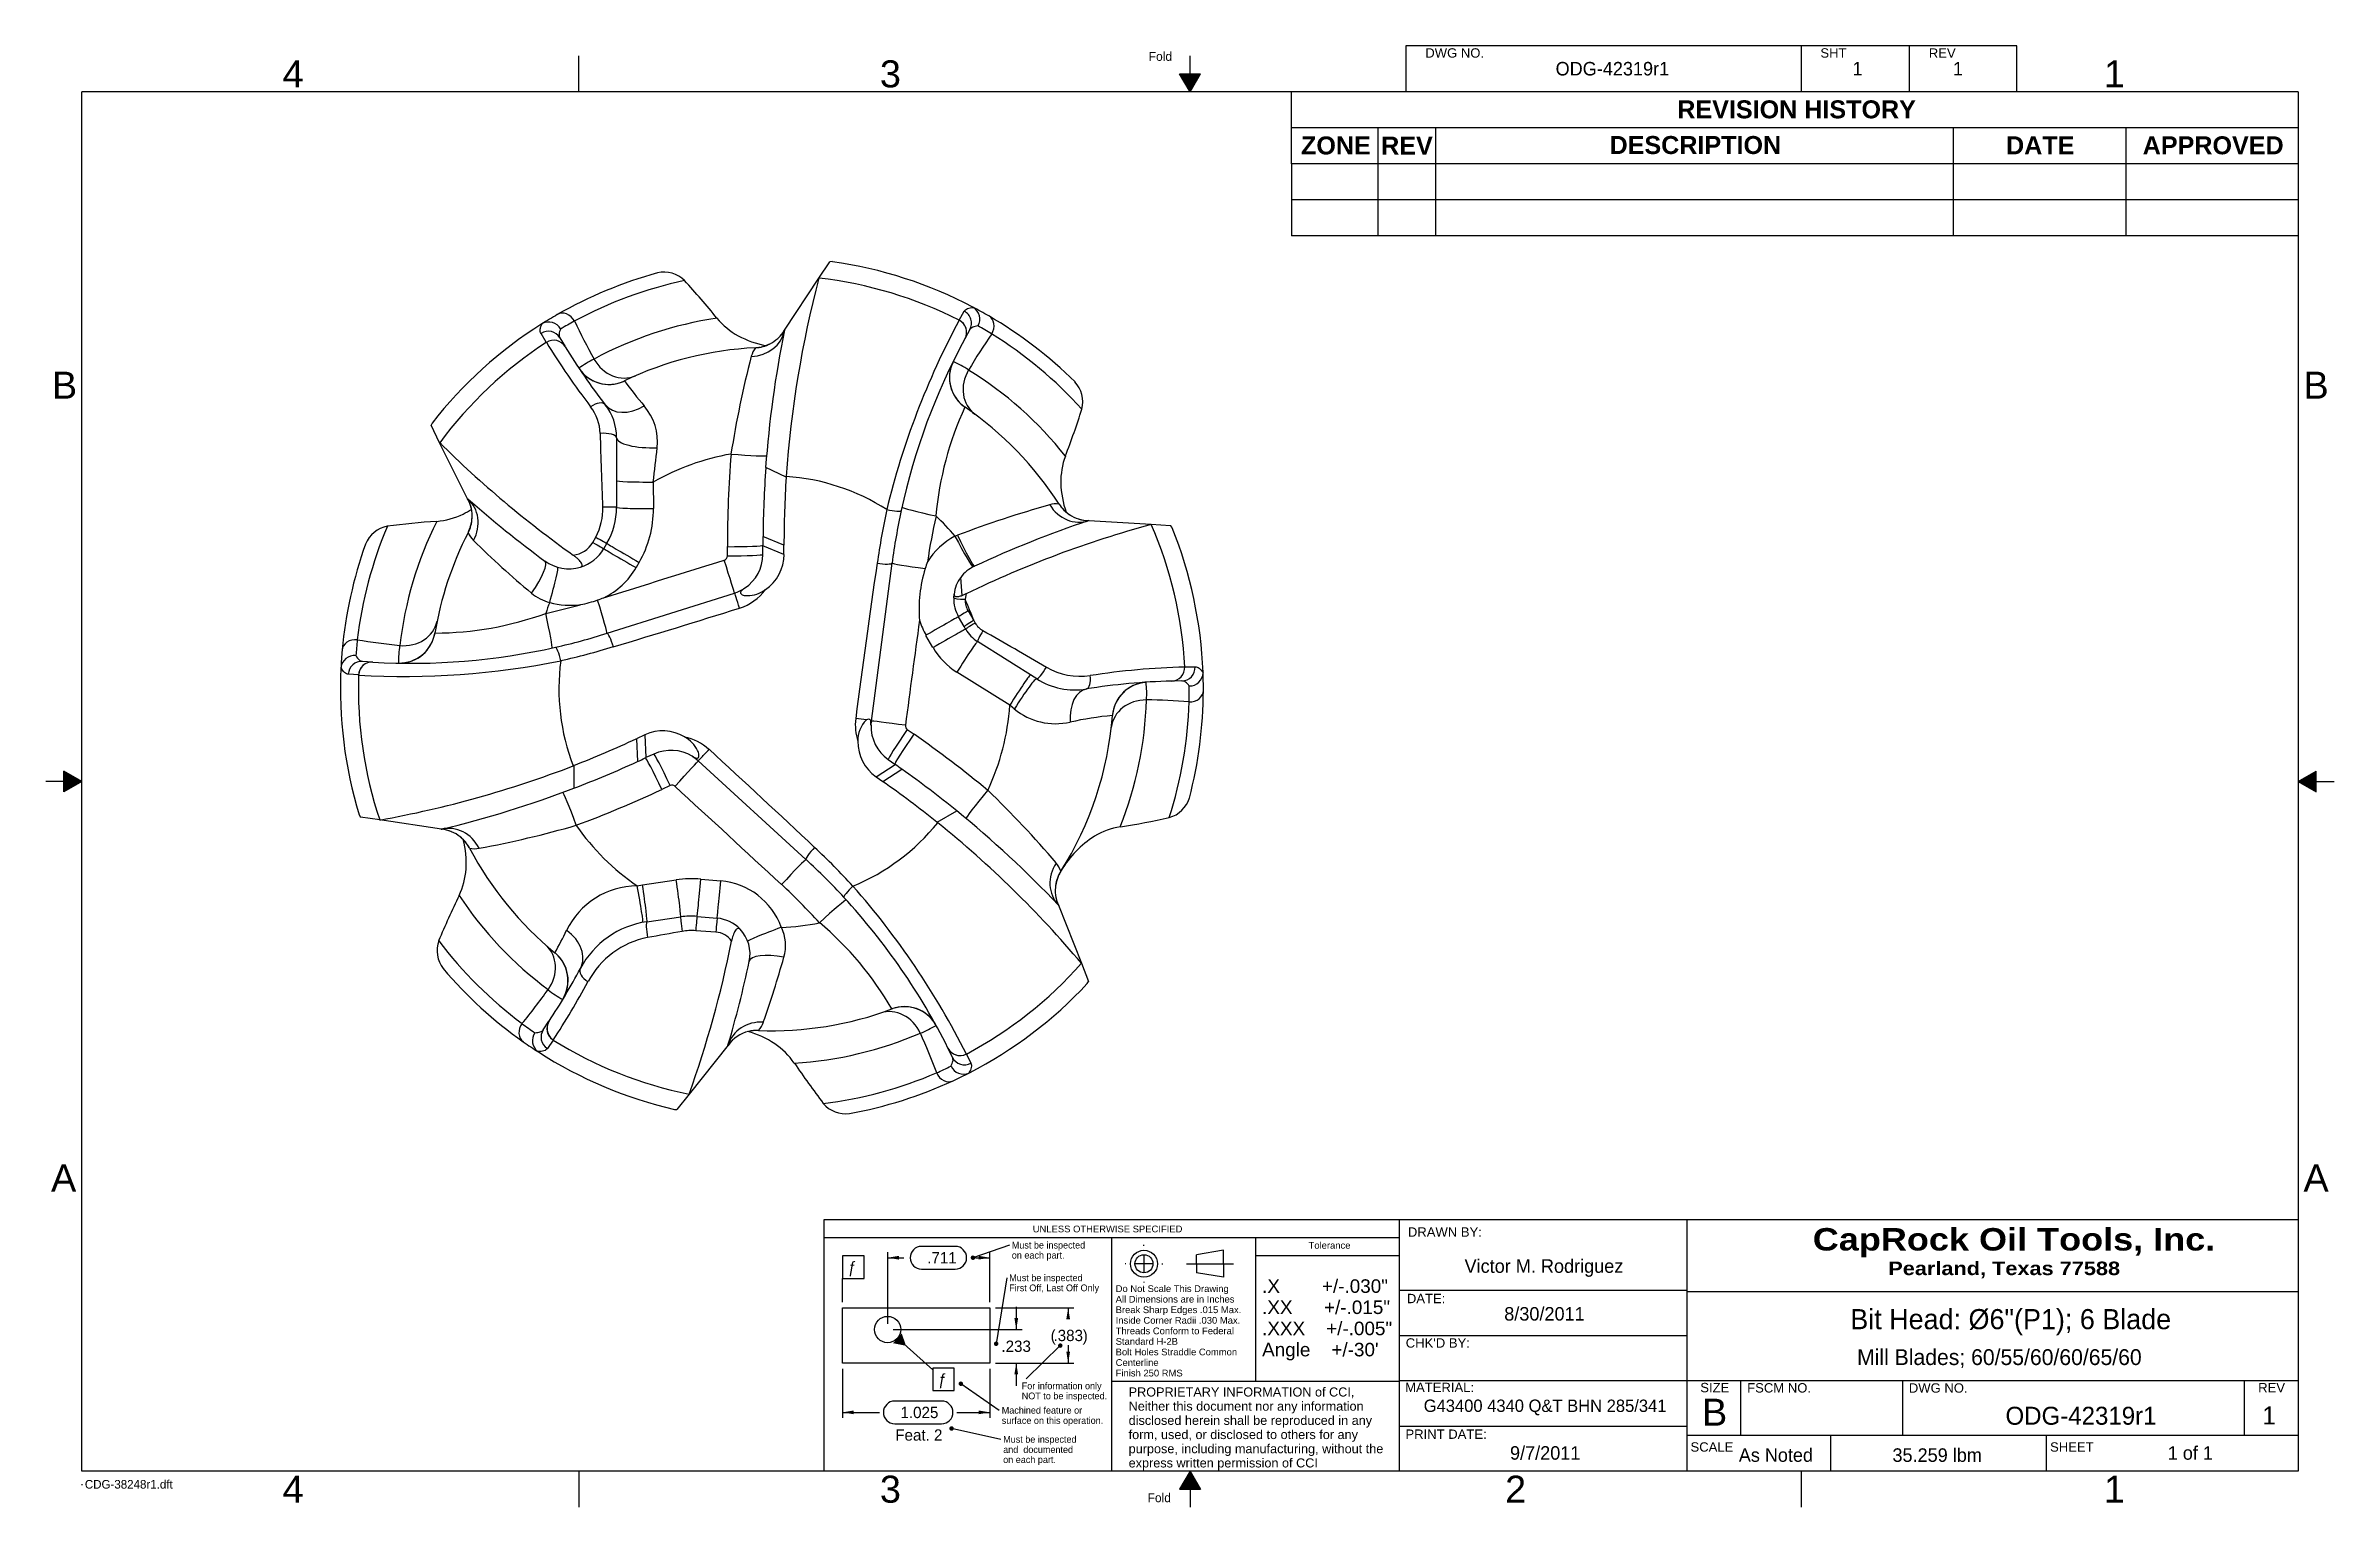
# Model space of a CAD drawing. Header units: inches. Extents: x 0.5 to 16.5, y 0.5 to 10.6.
import ezdxf
from ezdxf.enums import TextEntityAlignment as Align
from ezdxf.lldxf.tags import DXFTag

# ---------------------------------------------------------------- set-up
doc = ezdxf.new("R2010")
doc.units = ezdxf.units.IN
doc.header["$MEASUREMENT"] = 0
doc.layers.add('Default', color=7, linetype='Continuous')
doc.layers.add('ODG-42319R1', color=7, linetype='Continuous')
doc.styles.add('SEACAD_Arial', font='arial.ttf')
doc.styles.add('SEACAD_ArialB', font='arialbd.ttf')
doc.styles.add('SEACAD_Solid_Edge_ANSI', font='seans.ttf')
doc.styles.add('SEACAD_Solid_Edge_ANSIB', font='seansbd.ttf')
tags = doc.linetypes.add('CENTER2', pattern=[1.125, 0.75, -0.125, 0.125, -0.125]).pattern_tags.tags
tags[10:11] = [DXFTag(74, 4), DXFTag(75, 0), DXFTag(340, '0'), DXFTag(46, 0.0), DXFTag(50, 0.0), DXFTag(44, 0.0), DXFTag(45, 0.0)]
tags[8:9] = [DXFTag(74, 4), DXFTag(75, 0), DXFTag(340, '0'), DXFTag(46, 0.0), DXFTag(50, 0.0), DXFTag(44, 0.0), DXFTag(45, 0.0)]
tags[6:7] = [DXFTag(74, 4), DXFTag(75, 0), DXFTag(340, '0'), DXFTag(46, 0.0), DXFTag(50, 0.0), DXFTag(44, 0.0), DXFTag(45, 0.0)]
tags[4:5] = [DXFTag(74, 4), DXFTag(75, 0), DXFTag(340, '0'), DXFTag(46, 0.0), DXFTag(50, 0.0), DXFTag(44, 0.0), DXFTag(45, 0.0)]
doc.dimstyles.new('ANSI', dxfattribs={"dimtxt": 0.07874, "dimasz": 0.07874, "dimexe": 0.03937, "dimexo": 0.03937, "dimgap": 0.03937, "dimtad": 0, "dimtih": 1, "dimtoh": 1, "dimdec": 3, "dimzin": 4, "dimdsep": 46, "dimtxsty": 'SEACAD_Solid_Edge_ANSI', "dimblk1": '_SE_FILLED', "dimblk2": '_SE_FILLED', "dimsah": 1, "dimcen": 0.03937, "dimadec": 0, "dimazin": 0, "dimtfac": 1, "dimtdec": 3, "dimtofl": 0, "dimtmove": 0, "dimatfit": 3, "dimfxl": 1, "dimtolj": 1, "dimtzin": 4, "dimarcsym": 0})

msp = doc.modelspace()

# ---------------------------------------------------------------- texts
at = {"layer": 'Default', "color": 7, "linetype": 'Continuous'}
for s, height, style, p in [('DWG NO.', 0.065, 'SEACAD_Arial', (10.136, 10.597)), ('SHT', 0.065, 'SEACAD_Arial', (12.883, 10.597)), ('REV', 0.065, 'SEACAD_Arial', (13.637, 10.596)), ('REVISION HISTORY', 0.125, 'SEACAD_ArialB', (11.888, 10.235)), ('ZONE', 0.125, 'SEACAD_ArialB', (9.272, 9.984)), ('REV', 0.125, 'SEACAD_ArialB', (9.829, 9.983)), ('DESCRIPTION', 0.125, 'SEACAD_ArialB', (11.417, 9.987)), ('DATE', 0.125, 'SEACAD_ArialB', (14.174, 9.985)), ('APPROVED', 0.125, 'SEACAD_ArialB', (15.124, 9.985)), ('DRAWN BY:', 0.065, 'SEACAD_Arial', (10.015, 2.401)), ('DATE:', 0.065, 'SEACAD_Arial', (10.008, 1.939)), ("CHK'D BY:", 0.065, 'SEACAD_Arial', (10, 1.63)), ('MATERIAL:', 0.065, 'SEACAD_Arial', (9.996, 1.321)), ('SIZE', 0.065, 'SEACAD_Arial', (12.048, 1.32)), ('FSCM NO.', 0.065, 'SEACAD_Arial', (12.374, 1.318)), ('DWG NO.', 0.065, 'SEACAD_Arial', (13.498, 1.317)), ('REV', 0.065, 'SEACAD_Arial', (15.927, 1.319)), ('B', 0.188, 'SEACAD_Arial', (12.06, 1.21)), ('PRINT DATE:', 0.065, 'SEACAD_Arial', (9.998, 0.996)), ('SCALE', 0.065, 'SEACAD_Arial', (11.98, 0.907)), ('SHEET', 0.065, 'SEACAD_Arial', (14.48, 0.907))]:
    msp.add_text(s, height=height, dxfattribs=dict(at, style=style)).set_placement(p, align=Align.TOP_LEFT)
at = {"layer": 'Default', "color": 7, "linetype": 'Continuous', "style": 'SEACAD_ArialB', "width": 1.15}
for s, height, p in [('CapRock Oil Tools, Inc.', 0.156, (12.83, 2.396)), ('Pearland, Texas 77588', 0.094, (13.355, 2.163))]:
    msp.add_text(s, height=height, dxfattribs=at).set_placement(p, align=Align.TOP_LEFT)

# ---------------------------------------------------------------- blocks, each defined once
blk = doc.blocks.new('SEANNOT_GROUP')
at = {"layer": 'Default', "color": 7, "linetype": 'Continuous', "style": 'SEACAD_Solid_Edge_ANSI'}
blk.add_text('Fold', height=0.0625, dxfattribs=at).set_placement((8.205, 0.553), align=Align.TOP_LEFT)
blk = doc.blocks.new('SEANNOT_GROUP1')
at = {"layer": 'Default', "color": 7, "linetype": 'Continuous', "style": 'SEACAD_Solid_Edge_ANSI'}
blk.add_text('1 of 1', height=0.094, dxfattribs=at).set_placement((15.298, 0.88), align=Align.TOP_LEFT)
blk = doc.blocks.new('SEANNOT_GROUP2')
at = {"layer": 'Default', "color": 7, "linetype": 'Continuous', "style": 'SEACAD_Solid_Edge_ANSI'}
blk.add_text('35.259 lbm', height=0.094, dxfattribs=at).set_placement((13.384, 0.865), align=Align.TOP_LEFT)
blk = doc.blocks.new('SEANNOT_GROUP3')
at = {"layer": 'Default', "color": 7, "linetype": 'Continuous', "style": 'SEACAD_Solid_Edge_ANSIB'}
blk.add_text('ODG-42319r1', height=0.125, dxfattribs=at).set_placement((14.17, 1.154), align=Align.TOP_LEFT)
blk = doc.blocks.new('SEANNOT_GROUP4')
at = {"layer": 'Default', "color": 7, "linetype": 'Continuous', "style": 'SEACAD_Solid_Edge_ANSIB'}
blk.add_text('1', height=0.125, dxfattribs=at).set_placement((15.956, 1.156), align=Align.TOP_LEFT)
blk = doc.blocks.new('SEANNOT_GROUP5')
at = {"layer": 'Default', "color": 7, "linetype": 'Continuous', "style": 'SEACAD_Solid_Edge_ANSI'}
blk.add_text('As Noted', height=0.0937, dxfattribs=at).set_placement((12.316, 0.865), align=Align.TOP_LEFT)
blk = doc.blocks.new('SEANNOT_GROUP6')
at = {"layer": 'Default', "color": 7, "linetype": 'Continuous', "style": 'SEACAD_Solid_Edge_ANSI'}
blk.add_text('G43400 4340 Q&T BHN 285/341', height=0.086, dxfattribs=at).set_placement((10.125, 1.204), align=Align.TOP_LEFT)
blk = doc.blocks.new('SEANNOT_GROUP7')
at = {"layer": 'Default', "color": 7, "linetype": 'Continuous', "style": 'SEACAD_Solid_Edge_ANSI'}
blk.add_text('9/7/2011', height=0.094, dxfattribs=at).set_placement((10.725, 0.88), align=Align.TOP_LEFT)
blk = doc.blocks.new('SEANNOT_GROUP8')
at = {"layer": 'Default', "color": 7, "linetype": 'Continuous', "style": 'SEACAD_Arial'}
blk.add_text('4', height=0.188, dxfattribs=at).set_placement((2.191, 0.675), align=Align.TOP_LEFT)
blk = doc.blocks.new('SEANNOT_GROUP9')
at = {"layer": 'Default', "color": 7, "linetype": 'Continuous', "style": 'SEACAD_Arial'}
blk.add_text('A', height=0.188, dxfattribs=at).set_placement((0.581, 2.838), align=Align.TOP_LEFT)
blk = doc.blocks.new('SEANNOT_GROUP10')
at = {"layer": 'Default', "color": 7, "linetype": 'Continuous', "style": 'SEACAD_Arial'}
blk.add_text('A', height=0.188, dxfattribs=at).set_placement((16.242, 2.838), align=Align.TOP_LEFT)
blk = doc.blocks.new('SEANNOT_GROUP11')
at = {"layer": 'Default', "color": 7, "linetype": 'Continuous', "style": 'SEACAD_Arial'}
blk.add_text('1', height=0.188, dxfattribs=at).set_placement((14.854, 10.513), align=Align.TOP_LEFT)
blk = doc.blocks.new('SEANNOT_GROUP12')
at = {"layer": 'Default', "color": 7, "linetype": 'Continuous', "style": 'SEACAD_Arial'}
blk.add_text('3', height=0.188, dxfattribs=at).set_placement((6.344, 10.513), align=Align.TOP_LEFT)
blk = doc.blocks.new('SEANNOT_GROUP13')
at = {"layer": 'Default', "color": 7, "linetype": 'Continuous', "style": 'SEACAD_Arial'}
blk.add_text('4', height=0.188, dxfattribs=at).set_placement((2.191, 10.513), align=Align.TOP_LEFT)
blk = doc.blocks.new('SEANNOT_GROUP14')
at = {"layer": 'Default', "color": 7, "linetype": 'Continuous', "style": 'SEACAD_Arial'}
blk.add_text('B', height=0.188, dxfattribs=at).set_placement((0.587, 8.349), align=Align.TOP_LEFT)
blk = doc.blocks.new('SEANNOT_GROUP15')
at = {"layer": 'Default', "color": 7, "linetype": 'Continuous', "style": 'SEACAD_Arial'}
blk.add_text('B', height=0.188, dxfattribs=at).set_placement((16.242, 8.349), align=Align.TOP_LEFT)
blk = doc.blocks.new('SEANNOT_GROUP16')
at = {"layer": 'Default', "color": 7, "linetype": 'Continuous', "style": 'SEACAD_Solid_Edge_ANSI'}
blk.add_text('Fold', height=0.0625, dxfattribs=at).set_placement((8.205, 0.553), align=Align.TOP_LEFT)
blk = doc.blocks.new('SEANNOT_GROUP17')
at = {"layer": 'Default', "color": 7, "linetype": 'Continuous', "style": 'SEACAD_Solid_Edge_ANSI'}
blk.add_text('ODG-42319r1', height=0.094, dxfattribs=at).set_placement((11.042, 10.502), align=Align.TOP_LEFT)
blk = doc.blocks.new('SEANNOT_GROUP18')
at = {"layer": 'Default', "color": 7, "linetype": 'Continuous', "style": 'SEACAD_Solid_Edge_ANSI'}
blk.add_text('1', height=0.094, dxfattribs=at).set_placement((13.106, 10.502), align=Align.TOP_LEFT)
blk = doc.blocks.new('SEANNOT_GROUP19')
at = {"layer": 'Default', "color": 7, "linetype": 'Continuous', "style": 'SEACAD_Solid_Edge_ANSI'}
blk.add_text('1', height=0.094, dxfattribs=at).set_placement((13.805, 10.502), align=Align.TOP_LEFT)
blk = doc.blocks.new('SEANNOT_GROUP20')
at = {"layer": 'Default', "color": 7, "linetype": 'Continuous', "style": 'SEACAD_Solid_Edge_ANSI'}
blk.add_text('Fold', height=0.0625, dxfattribs=at).set_placement((8.213, 10.572), align=Align.TOP_LEFT)
blk = doc.blocks.new('SEANNOT_GROUP21')
at = {"layer": 'Default', "color": 7, "linetype": 'Continuous', "style": 'SEACAD_Arial'}
blk.add_text('3', height=0.188, dxfattribs=at).set_placement((6.344, 0.675), align=Align.TOP_LEFT)
blk = doc.blocks.new('SEANNOT_GROUP22')
at = {"layer": 'Default', "color": 7, "linetype": 'Continuous', "style": 'SEACAD_Arial'}
blk.add_text('2', height=0.188, dxfattribs=at).set_placement((10.691, 0.675), align=Align.TOP_LEFT)
blk = doc.blocks.new('SEANNOT_GROUP23')
at = {"layer": 'Default', "color": 7, "linetype": 'Continuous', "style": 'SEACAD_Arial'}
blk.add_text('1', height=0.188, dxfattribs=at).set_placement((14.854, 0.675), align=Align.TOP_LEFT)
blk = doc.blocks.new('SEANNOT_GROUP24')
at = {"layer": 'Default', "color": 7, "linetype": 'Continuous', "style": 'SEACAD_Solid_Edge_ANSI'}
blk.add_text('8/30/2011', height=0.094, dxfattribs=at).set_placement((10.685, 1.847), align=Align.TOP_LEFT)
blk = doc.blocks.new('SEANNOT_GROUP25')
at = {"layer": 'Default', "color": 7, "linetype": 'Continuous', "style": 'SEACAD_Solid_Edge_ANSI'}
blk.add_text('Victor M. Rodriguez', height=0.094, dxfattribs=at).set_placement((10.409, 2.179), align=Align.TOP_LEFT)
blk = doc.blocks.new('SEANNOT_GROUP26')
at = {"layer": 'Default', "color": 7, "linetype": 'Continuous'}
blk.add_lwpolyline([(0.795, 0.615), (0.795, 0.61)], dxfattribs=at)
at = {"layer": 'Default', "color": 7, "linetype": 'Continuous', "style": 'SEACAD_Solid_Edge_ANSI'}
blk.add_text('CDG-38248r1.dft', height=0.06, dxfattribs=at).set_placement((0.816, 0.645), align=Align.TOP_LEFT)
blk = doc.blocks.new('SEANNOT_GROUP27')
at = {"layer": 'Default', "color": 7, "linetype": 'Continuous', "style": 'SEACAD_Solid_Edge_ANSIB'}
blk.add_text('Bit Head: Ø6"(P1); 6 Blade ', height=0.14, dxfattribs=at).set_placement((13.091, 1.833), align=Align.TOP_LEFT)
blk = doc.blocks.new('SEANNOT_GROUP28')
at = {"layer": 'Default', "color": 7, "linetype": 'Continuous', "style": 'SEACAD_Solid_Edge_ANSIB'}
blk.add_text('Mill Blades; 60/55/60/60/65/60', height=0.11, dxfattribs=at).set_placement((13.138, 1.554), align=Align.TOP_LEFT)
blk = doc.blocks.new('SEANNOT_GROUP29')
at = {"layer": 'Default', "linetype": 'Continuous'}
h = blk.add_hatch(color=7, dxfattribs=at)
edge = h.paths.add_edge_path()
edge.add_ellipse((3.451, 1.002), major_axis=(0.0157, 0), ratio=1, start_angle=0, end_angle=360)
at = {"layer": 'Default', "color": 7, "linetype": 'Continuous'}
blk.add_lwpolyline([(3.718, 0.817), (3.451, 1.002)], dxfattribs=at)
at = {"layer": 'Default', "color": 7, "linetype": 'Continuous', "style": 'SEACAD_Solid_Edge_ANSI'}
for s, p in [('Machined feature or', (3.735, 0.841)), ('surface on this operation.', (3.735, 0.77))]:
    blk.add_text(s, height=0.047, dxfattribs=at).set_placement(p, align=Align.TOP_LEFT)
blk = doc.blocks.new('SEANNOT_GROUP30')
at = {"layer": 'Default', "linetype": 'Continuous'}
h = blk.add_hatch(color=7, dxfattribs=at)
edge = h.paths.add_edge_path()
edge.add_ellipse((3.386, 0.691), major_axis=(0.0157, 0), ratio=1, start_angle=0, end_angle=360)
at = {"layer": 'Default', "color": 7, "linetype": 'Continuous'}
blk.add_lwpolyline([(3.728, 0.615), (3.386, 0.691)], dxfattribs=at)
at = {"layer": 'Default', "color": 7, "linetype": 'Continuous', "style": 'SEACAD_Solid_Edge_ANSI'}
for s, p in [('Must be inspected ', (3.745, 0.639)), ('and  documented ', (3.745, 0.568)), ('on each part.', (3.745, 0.498))]:
    blk.add_text(s, height=0.047, dxfattribs=at).set_placement(p, align=Align.TOP_LEFT)
blk = doc.blocks.new('SEANNOT_GROUP31')
at = {"layer": 'Default', "linetype": 'Continuous'}
h = blk.add_hatch(color=7, dxfattribs=at)
edge = h.paths.add_edge_path()
edge.add_ellipse((3.535, 1.878), major_axis=(0.0157, 0), ratio=1, start_angle=0, end_angle=360)
at = {"layer": 'Default', "color": 7, "linetype": 'Continuous'}
blk.add_lwpolyline([(3.788, 1.966), (3.535, 1.878)], dxfattribs=at)
at = {"layer": 'Default', "color": 7, "linetype": 'Continuous', "style": 'SEACAD_Solid_Edge_ANSI'}
for s, p in [('on each part.', (3.805, 1.919)), ('Must be inspected', (3.805, 1.989))]:
    blk.add_text(s, height=0.047, dxfattribs=at).set_placement(p, align=Align.TOP_LEFT)
blk = doc.blocks.new('SEANNOT_GROUP32')
at = {"layer": 'Default', "linetype": 'Continuous'}
h = blk.add_hatch(color=7, dxfattribs=at)
edge = h.paths.add_edge_path()
edge.add_ellipse((4.142, 1.267), major_axis=(0.0157, 0), ratio=1, start_angle=0, end_angle=360)
at = {"layer": 'Default', "color": 7, "linetype": 'Continuous'}
blk.add_lwpolyline([(3.906, 1.035), (4.142, 1.267)], dxfattribs=at)
at = {"layer": 'Default', "color": 7, "linetype": 'Continuous', "style": 'SEACAD_Solid_Edge_ANSI'}
for s, p in [('For information only', (3.874, 1.011)), ('NOT to be inspected.', (3.874, 0.941))]:
    blk.add_text(s, height=0.047, dxfattribs=at).set_placement(p, align=Align.TOP_LEFT)
blk = doc.blocks.new('SEANNOT_GROUP33')
at = {"layer": 'Default', "color": 7, "linetype": 'Continuous'}
blk.add_line((2.628, 1.568), (2.628, 1.734), dxfattribs=at)
blk.add_lwpolyline([(2.628, 1.892), (2.628, 1.734), (2.778, 1.734), (2.778, 1.892), (2.628, 1.892)], dxfattribs=at)
at = {"layer": 'Default', "color": 7, "linetype": 'Continuous', "style": 'SEACAD_Solid_Edge_ANSI'}
blk.add_text('ƒ', height=0.0787, dxfattribs=at).set_placement((2.667, 1.852), align=Align.TOP_LEFT)
blk = doc.blocks.new('SEANNOT_GROUP34')
at = {"layer": 'Default', "linetype": 'Continuous'}
blk.add_hatch(color=7, dxfattribs=at).paths.add_polyline_path([(3.04, 1.352), (2.98, 1.284), (3.069, 1.266)])
at = {"layer": 'Default', "color": 7, "linetype": 'Continuous'}
for points in [[(3.255, 1.099), (3.01, 1.318)], [(3.255, 1.111), (3.255, 0.954), (3.405, 0.954), (3.405, 1.111), (3.255, 1.111)]]:
    blk.add_lwpolyline(points, dxfattribs=at)
at = {"layer": 'Default', "color": 7, "linetype": 'Continuous', "style": 'SEACAD_Solid_Edge_ANSI'}
blk.add_text('ƒ', height=0.0787, dxfattribs=at).set_placement((3.294, 1.072), align=Align.TOP_LEFT)
blk = doc.blocks.new('SEANNOT_GROUP35')
at = {"layer": 'Default', "linetype": 'Continuous'}
h = blk.add_hatch(color=7, dxfattribs=at)
edge = h.paths.add_edge_path()
edge.add_ellipse((3.696, 1.28), major_axis=(0.0157, 0), ratio=1, start_angle=0, end_angle=360)
at = {"layer": 'Default', "color": 7, "linetype": 'Continuous'}
blk.add_lwpolyline([(3.771, 1.739), (3.696, 1.28)], dxfattribs=at)
at = {"layer": 'Default', "color": 7, "linetype": 'Continuous', "style": 'SEACAD_Solid_Edge_ANSI'}
for s, p in [('Must be inspected', (3.787, 1.762)), ('First Off, Last Off Only', (3.787, 1.692))]:
    blk.add_text(s, height=0.047, dxfattribs=at).set_placement(p, align=Align.TOP_LEFT)
blk = doc.blocks.new('DMBLK1')
at = {"layer": 'Default', "linetype": 'Continuous', "transparency": 16777216}
for points in [[(3.02, 1.891), (2.942, 1.878), (3.02, 1.865)], [(3.574, 1.891), (3.574, 1.865), (3.653, 1.878)]]:
    blk.add_hatch(color=7, dxfattribs=at).paths.add_polyline_path(points)
at = {"layer": 'Default', "color": 7, "linetype": 'Continuous', "transparency": 16777216}
for p, q in [((2.942, 1.418), (2.942, 1.917)), ((3.412, 1.957), (3.177, 1.957)), ((3.653, 1.568), (3.653, 1.917)), ((2.942, 1.878), (3.055, 1.878)), ((3.177, 1.799), (3.412, 1.799)), ((3.552, 1.878), (3.653, 1.878))]:
    blk.add_line(p, q, dxfattribs=at)
for centre, start, end in [((3.177, 1.878), 90, 270), ((3.412, 1.878), 270, 90)]:
    blk.add_arc(centre, 0.0787, start, end, dxfattribs=at)
at = {"layer": 'Default', "color": 7, "linetype": 'Continuous', "transparency": 16777216, "style": 'SEACAD_Solid_Edge_ANSI'}
blk.add_text('.711', height=0.0787, dxfattribs=at).set_placement((3.217, 1.917), align=Align.TOP_LEFT)
blk = doc.blocks.new('_SE_FILLED')
at = {"color": 0}
blk.add_line((0, 0), (-1, 0), dxfattribs=at)
blk.add_solid([(0, 0), (-1, -0.1665), (-1, 0.1665), (0, 0)], dxfattribs=at)
blk = doc.blocks.new('DMBLK2')
at = {"layer": 'Default', "linetype": 'Continuous', "transparency": 16777216}
for points in [[(4.21, 1.45), (4.197, 1.529), (4.184, 1.45)], [(4.21, 1.225), (4.184, 1.225), (4.197, 1.146)]]:
    blk.add_hatch(color=7, dxfattribs=at).paths.add_polyline_path(points)
at = {"layer": 'Default', "color": 7, "linetype": 'Continuous', "transparency": 16777216}
for p, q in [((3.692, 1.529), (4.236, 1.529)), ((4.197, 1.529), (4.197, 1.481)), ((3.692, 1.146), (4.236, 1.146)), ((4.197, 1.27), (4.197, 1.146))]:
    blk.add_line(p, q, dxfattribs=at)
at = {"layer": 'Default', "color": 7, "linetype": 'Continuous', "transparency": 16777216, "style": 'SEACAD_Solid_Edge_ANSI'}
for s, p in [('(', (4.075, 1.377)), ('.383', (4.095, 1.377)), (')', (4.298, 1.377))]:
    blk.add_text(s, height=0.0787, dxfattribs=at).set_placement(p, align=Align.TOP_LEFT)
blk = doc.blocks.new('DMBLK3')
at = {"layer": 'Default', "linetype": 'Continuous', "transparency": 16777216}
for points in [[(2.706, 0.79), (2.706, 0.816), (2.628, 0.803)], [(3.574, 0.79), (3.653, 0.803), (3.574, 0.816)]]:
    blk.add_hatch(color=7, dxfattribs=at).paths.add_polyline_path(points)
at = {"layer": 'Default', "color": 7, "linetype": 'Continuous', "transparency": 16777216}
for p, q in [((2.628, 1.106), (2.628, 0.764)), ((3.653, 1.106), (3.653, 0.764)), ((2.628, 0.803), (2.885, 0.803)), ((3.317, 0.882), (2.991, 0.882)), ((3.423, 0.803), (3.653, 0.803)), ((2.991, 0.724), (3.317, 0.724))]:
    blk.add_line(p, q, dxfattribs=at)
for centre, start, end in [((2.991, 0.803), 90, 270), ((3.317, 0.803), 270, 90)]:
    blk.add_arc(centre, 0.0787, start, end, dxfattribs=at)
at = {"layer": 'Default', "color": 7, "linetype": 'Continuous', "transparency": 16777216, "style": 'SEACAD_Solid_Edge_ANSI'}
for s, p in [('1.025', (3.031, 0.842)), ('Feat. 2', (2.995, 0.685))]:
    blk.add_text(s, height=0.0787, dxfattribs=at).set_placement(p, align=Align.TOP_LEFT)
blk = doc.blocks.new('SEANNOT_GROUP36')
at = {"layer": 'Default', "color": 7, "linetype": 'CENTER2'}
blk.add_line((5.02, 1.836), (5.346, 1.836), dxfattribs=at)
blk = doc.blocks.new('SEANNOT_GROUP37')
at = {"layer": 'Default', "color": 7, "linetype": 'CENTER2'}
for p, q in [((4.724, 1.961), (4.724, 1.968)), ((4.599, 1.836), (4.593, 1.836)), ((4.787, 1.836), (4.662, 1.836)), ((4.724, 1.899), (4.724, 1.774)), ((4.849, 1.836), (4.856, 1.836)), ((4.724, 1.711), (4.724, 1.705))]:
    blk.add_line(p, q, dxfattribs=at)
blk = doc.blocks.new('SE1')
at = {"layer": 'Default', "color": 7, "linetype": 'Continuous'}
for p, q in [((5.277, 1.93), (5.089, 1.899)), ((5.277, 1.836), (5.277, 1.93)), ((5.089, 1.836), (5.089, 1.899)), ((5.089, 1.836), (5.089, 1.774)), ((5.277, 1.743), (5.089, 1.774)), ((5.277, 1.836), (5.277, 1.743))]:
    blk.add_line(p, q, dxfattribs=at)
for radius in [0.0937, 0.0625]:
    blk.add_circle((4.724, 1.836), radius, dxfattribs=at)
at = {"layer": 'Default'}
for name in ['SEANNOT_GROUP37', 'SEANNOT_GROUP36']:
    blk.add_blockref(name, (0, 0), dxfattribs=at)
blk = doc.blocks.new('DMBLK4')
at = {"layer": 'Default', "linetype": 'Continuous', "transparency": 16777216}
for points in [[(3.849, 1.458), (3.823, 1.458), (3.836, 1.379)], [(3.849, 1.067), (3.836, 1.146), (3.823, 1.067)]]:
    blk.add_hatch(color=7, dxfattribs=at).paths.add_polyline_path(points)
at = {"layer": 'Default', "color": 7, "linetype": 'Continuous', "transparency": 16777216}
for p, q in [((3.836, 1.536), (3.836, 1.379)), ((2.981, 1.379), (3.876, 1.379)), ((3.692, 1.146), (3.876, 1.146)), ((3.836, 1.146), (3.836, 0.988))]:
    blk.add_line(p, q, dxfattribs=at)
at = {"layer": 'Default', "color": 7, "linetype": 'Continuous', "transparency": 16777216, "style": 'SEACAD_Solid_Edge_ANSI'}
blk.add_text('.233', height=0.0787, dxfattribs=at).set_placement((3.733, 1.302), align=Align.TOP_LEFT)
blk = doc.blocks.new('SYMBOL_2')
at = {"layer": 'Default', "color": 7, "linetype": 'Continuous'}
for p, q in [((2.5, 0.3939), (2.5, 2.1439)), ((2.5, 2.1439), (6.5, 2.1439)), ((2.5, 2.0189), (6.5, 2.0189)), ((4.5, 0.3939), (4.5, 2.0189)), ((5.5, 2.0189), (5.5, 1.0189)), ((5.5, 1.8939), (6.5, 1.8939)), ((2.6276, 1.1458), (2.6276, 1.5289)), ((2.6276, 1.5289), (3.6526, 1.5289)), ((3.6526, 1.5289), (3.6526, 1.1458)), ((3.6526, 1.1458), (2.6276, 1.1458)), ((4.5, 1.0189), (6.5, 1.0189))]:
    blk.add_line(p, q, dxfattribs=at)
blk.add_circle((2.9417, 1.3788), 0.0914, dxfattribs=at)
at = {"layer": 'Default'}
for name in ['SEANNOT_GROUP31', 'SE1', 'SEANNOT_GROUP33', 'SEANNOT_GROUP35', 'SEANNOT_GROUP34', 'SEANNOT_GROUP32', 'SEANNOT_GROUP29', 'SEANNOT_GROUP30']:
    blk.add_blockref(name, (0, 0), dxfattribs=at)
at = {"layer": 'Default', "color": 7, "linetype": 'Continuous', "style": 'SEACAD_Arial'}
for s, height, p in [('UNLESS OTHERWISE SPECIFIED', 0.046875, (3.9507, 2.1013)), ('Tolerance', 0.04687, (5.8685, 1.9874)), ('All Dimensions are in Inches', 0.046875, (4.5272, 1.613)), ('Do Not Scale This Drawing', 0.046875, (4.5272, 1.6864)), ('.X        +/-.030"', 0.094, (5.5453, 1.7278)), ('Break Sharp Edges .015 Max.', 0.046875, (4.5272, 1.5397)), ('Inside Corner Radii .030 Max.', 0.046875, (4.5272, 1.4663)), ('.XX      +/-.015"', 0.094, (5.5453, 1.5807)), ('.XXX    +/-.005"', 0.094, (5.5453, 1.4336)), ('Threads Conform to Federal ', 0.046875, (4.5272, 1.3929)), ('Standard H-2B', 0.046875, (4.5272, 1.3196)), ("Angle    +/-30'", 0.094, (5.5453, 1.2864)), ('Centerline', 0.04687, (4.5272, 1.1728)), ('Bolt Holes Straddle Common ', 0.046875, (4.5272, 1.2462)), ('Finish 250 RMS', 0.046875, (4.5272, 1.0995)), ('PROPRIETARY INFORMATION of CCI, ', 0.063, (4.6174, 0.9762)), ('Neither this document nor any information', 0.063, (4.6174, 0.8776)), ('form, used, or disclosed to others for any', 0.063, (4.6174, 0.6804)), ('disclosed herein shall be reproduced in any', 0.063, (4.6174, 0.779)), ('express written permission of CCI', 0.063, (4.6174, 0.4832)), ('purpose, including manufacturing, without the ', 0.063, (4.6174, 0.5818))]:
    blk.add_text(s, height=height, dxfattribs=at).set_placement(p, align=Align.TOP_LEFT)
at = {"layer": 'Default', "color": 7, "linetype": 'Continuous'}
dim = blk.add_linear_dim(base=(3.6526, 1.8778), p1=(2.9417, 1.3788), p2=(3.6526, 1.5289), text='\\A1;<>', dimstyle='ANSI', dxfattribs=at)
dim.commit()
dim.dimension.update_dxf_attribs({"geometry": 'DMBLK1', "text_midpoint": (3.2947, 1.8778), "dimtype": 160})
for base, p1, p2, angle, text, picture, middle, dimtype in [((2.6276, 0.8031), (2.6276, 1.5289), (3.6526, 1.5289), 0, '\\A1;<>\\PFeat. 2', 'DMBLK3', (3.1542, 0.8031), 161), ((3.8361, 1.1458), (2.9417, 1.3788), (3.6526, 1.1458), 90, '\\A1;<>', 'DMBLK4', (3.8361, 1.2623), 160), ((4.1967, 1.5289), (3.6526, 1.5289), (3.6526, 1.1458), 270, '\\A1;(<>)', 'DMBLK2', (4.1967, 1.3374), 161)]:
    dim = blk.add_linear_dim(base=base, p1=p1, p2=p2, angle=angle, text=text, dimstyle='ANSI', dxfattribs=at)
    dim.commit()
    dim.dimension.update_dxf_attribs({"geometry": picture, "text_midpoint": middle, "dimtype": dimtype})

# ---------------------------------------------------------------- hatches: boundary and pattern name
at = {"layer": 'Default', "linetype": 'Continuous'}
for points in [[(8.428, 10.419), (8.5, 10.294), (8.5, 10.419)], [(8.5, 10.419), (8.5, 10.294), (8.572, 10.419)], [(0.669, 5.572), (0.669, 5.5), (0.794, 5.5)], [(16.331, 5.572), (16.206, 5.5), (16.331, 5.5)], [(0.669, 5.5), (0.669, 5.428), (0.794, 5.5)], [(16.331, 5.5), (16.206, 5.5), (16.331, 5.428)], [(8.428, 0.581), (8.5, 0.581), (8.5, 0.706)], [(8.5, 0.581), (8.572, 0.581), (8.5, 0.706)]]:
    msp.add_hatch(color=7, dxfattribs=at).paths.add_polyline_path(points)

# ---------------------------------------------------------------- linework, layer by layer
at = {"layer": 'Default', "color": 7, "linetype": 'Continuous'}
for p, q in [((4.25, 10.294), (4.25, 10.544)), ((8.5, 10.294), (8.5, 10.544)), ((14.25, 10.614), (10, 10.614)), ((10, 10.614), (10, 10.294)), ((12.75, 10.614), (12.75, 10.294)), ((13.5, 10.614), (13.5, 10.294)), ((14.25, 10.294), (14.25, 10.614)), ((8.5, 10.294), (8.428, 10.419)), ((8.428, 10.419), (8.572, 10.419)), ((8.5, 10.294), (8.572, 10.419)), ((0.794, 0.706), (0.794, 10.294)), ((16.206, 10.294), (0.794, 10.294)), ((9.206, 9.794), (9.206, 10.294)), ((16.206, 10.294), (16.206, 0.706)), ((16.206, 10.044), (9.206, 10.044)), ((9.806, 10.044), (9.806, 9.794)), ((10.206, 10.044), (10.206, 9.794)), ((13.806, 10.044), (13.806, 9.794)), ((15.006, 10.044), (15.006, 9.794)), ((16.206, 9.794), (9.206, 9.794)), ((9.206, 9.794), (9.206, 9.294)), ((9.806, 9.794), (9.806, 9.294)), ((10.206, 9.794), (10.206, 9.294)), ((13.806, 9.794), (13.806, 9.294)), ((15.006, 9.794), (15.006, 9.294)), ((16.206, 9.544), (9.206, 9.544)), ((16.206, 9.294), (9.206, 9.294)), ((0.794, 5.5), (0.669, 5.572)), ((0.669, 5.428), (0.669, 5.572)), ((16.206, 5.5), (16.331, 5.572)), ((16.331, 5.428), (16.331, 5.572)), ((0.794, 5.5), (0.544, 5.5)), ((0.794, 5.5), (0.669, 5.428)), ((16.206, 5.5), (16.456, 5.5)), ((16.206, 5.5), (16.331, 5.428)), ((9.956, 2.456), (16.206, 2.456)), ((9.956, 0.706), (9.956, 2.456)), ((11.956, 0.706), (11.956, 2.456)), ((11.956, 1.961), (9.956, 1.961)), ((11.956, 1.956), (16.206, 1.956)), ((11.956, 1.648), (9.956, 1.648)), ((9.956, 1.336), (16.206, 1.336)), ((12.331, 0.956), (12.331, 1.336)), ((13.456, 0.956), (13.456, 1.336)), ((15.831, 0.956), (15.831, 1.336)), ((9.956, 1.018), (11.956, 1.018)), ((11.956, 0.956), (16.206, 0.956)), ((12.956, 0.706), (12.956, 0.956)), ((14.456, 0.706), (14.456, 0.956)), ((16.206, 0.706), (0.794, 0.706)), ((4.25, 0.706), (4.25, 0.456)), ((8.5, 0.706), (8.428, 0.581)), ((8.5, 0.706), (8.572, 0.581)), ((8.5, 0.706), (8.5, 0.456)), ((12.75, 0.706), (12.75, 0.456)), ((8.428, 0.581), (8.572, 0.581))]:
    msp.add_line(p, q, dxfattribs=at)
at = {"layer": 'ODG-42319R1', "color": 7, "linetype": 'Continuous'}
for p, q in [((5.92, 8.999), (5.995, 9.112)), ((6.013, 9.114), (5.995, 9.112)), ((5.681, 8.637), (5.92, 8.999)), ((6.895, 8.706), (6.93, 8.769)), ((6.994, 8.796), (6.99, 8.798)), ((4.024, 8.553), (3.988, 8.614)), ((3.996, 8.683), (3.992, 8.681)), ((6.895, 8.706), (6.895, 8.706)), ((6.97, 8.641), (6.935, 8.578)), ((4.024, 8.553), (4.024, 8.553)), ((4.119, 8.584), (4.155, 8.523)), ((5.478, 8.515), (5.478, 8.515)), ((4.568, 8.286), (4.568, 8.286)), ((3.23, 7.992), (3.223, 7.976)), ((3.283, 7.855), (3.223, 7.976)), ((6.936, 8.102), (6.936, 8.102)), ((3.477, 7.466), (3.283, 7.855)), ((4.513, 7.89), (4.513, 7.406)), ((5.692, 7.615), (5.55, 7.682)), ((4.768, 7.581), (4.769, 7.397)), ((5.692, 7.615), (5.693, 7.621)), ((7.59, 7.429), (7.59, 7.429)), ((3.481, 7.23), (3.481, 7.23)), ((4.348, 7.162), (4.369, 7.199)), ((5.677, 7.143), (5.531, 7.204)), ((6.866, 7.205), (6.883, 7.212)), ((7.796, 7.314), (8.23, 7.288)), ((8.23, 7.288), (8.365, 7.279)), ((8.375, 7.265), (8.365, 7.279)), ((4.446, 7.156), (4.424, 7.119)), ((4.67, 7.024), (4.649, 6.987)), ((5.284, 7.068), (5.284, 7.133)), ((5.53, 7.143), (5.53, 7.139)), ((5.677, 7.079), (5.53, 7.139)), ((5.53, 7.079), (5.53, 7.139)), ((5.677, 7.079), (5.677, 7.143)), ((6.428, 7.018), (6.284, 5.92)), ((6.917, 6.794), (6.907, 6.919)), ((4.021, 6.669), (4.263, 6.729)), ((4.447, 6.531), (5.334, 6.81)), ((6.857, 6.776), (6.86, 6.803)), ((6.917, 6.794), (6.944, 6.806)), ((6.944, 6.806), (6.936, 6.767)), ((6.957, 6.686), (6.996, 6.619)), ((3.25, 6.533), (3.25, 6.532)), ((6.93, 6.578), (6.891, 6.645)), ((6.94, 6.559), (6.93, 6.578)), ((6.996, 6.619), (7.006, 6.601)), ((6.713, 6.432), (6.664, 6.516)), ((7.434, 6.214), (7.023, 6.473)), ((2.597, 6.292), (2.596, 6.288)), ((2.719, 6.241), (2.648, 6.246)), ((2.719, 6.24), (2.719, 6.241)), ((2.747, 6.336), (2.819, 6.331)), ((7.247, 6.03), (6.879, 6.261)), ((8.464, 6.297), (8.535, 6.298)), ((8.464, 6.297), (8.464, 6.297)), ((8.591, 6.256), (8.591, 6.26)), ((8.444, 6.199), (8.373, 6.198)), ((6.284, 5.92), (6.282, 5.892)), ((7.279, 6.004), (7.247, 6.03)), ((7.961, 5.96), (7.961, 5.96)), ((4.71, 5.825), (4.651, 5.797)), ((4.651, 5.797), (4.658, 5.639)), ((4.71, 5.825), (4.717, 5.666)), ((6.534, 5.861), (6.581, 5.829)), ((4.217, 5.612), (4.211, 5.609)), ((4.217, 5.612), (4.216, 5.454)), ((4.713, 5.664), (4.717, 5.666)), ((4.772, 5.691), (4.717, 5.666)), ((5.081, 5.644), (5.038, 5.676)), ((5.83, 4.957), (5.081, 5.644)), ((6.317, 5.533), (6.451, 5.619)), ((6.364, 5.501), (6.497, 5.586)), ((6.401, 5.653), (6.448, 5.621)), ((6.448, 5.621), (6.451, 5.619)), ((4.885, 5.472), (4.827, 5.445)), ((6.317, 5.533), (6.364, 5.501)), ((2.723, 5.269), (2.732, 5.253)), ((2.866, 5.233), (2.732, 5.253)), ((6.741, 5.218), (6.878, 5.296)), ((3.296, 5.169), (2.866, 5.233)), ((6.741, 5.218), (6.746, 5.214)), ((3.491, 5.037), (3.491, 5.037)), ((4.656, 4.775), (4.694, 4.782)), ((4.694, 4.782), (4.928, 4.816)), ((5.099, 4.821), (5.237, 4.81)), ((7.602, 4.877), (7.602, 4.877)), ((7.585, 4.641), (7.745, 4.237)), ((4.724, 4.525), (4.959, 4.559)), ((5.204, 4.453), (5.063, 4.463)), ((5.073, 4.562), (5.213, 4.55)), ((4.084, 4.309), (4.084, 4.309)), ((7.745, 4.237), (7.794, 4.111)), ((7.785, 4.095), (7.794, 4.111)), ((4.003, 3.775), (4.043, 3.835)), ((4.044, 3.834), (4.044, 3.835)), ((6.427, 3.92), (6.427, 3.92)), ((4.072, 3.703), (4.032, 3.644)), ((4.072, 3.703), (4.072, 3.703)), ((5.288, 3.667), (5.018, 3.326)), ((5.5, 3.77), (5.5, 3.77)), ((3.966, 3.623), (3.969, 3.62)), ((6.849, 3.583), (6.817, 3.647)), ((6.945, 3.606), (6.977, 3.542)), ((6.945, 3.606), (6.945, 3.606)), ((6.962, 3.474), (6.966, 3.476)), ((4.915, 3.221), (4.933, 3.22)), ((5.018, 3.326), (4.933, 3.22))]:
    msp.add_line(p, q, dxfattribs=at)
for centre, radius, start, end in [((5.593, 6.143), 3, 62.2398, 81.9476), ((5.593, 6.143), 3, 105.372, 119.8225), ((5.593, 6.143), 2.903, 102.0622, 118.2415), ((4.843, 8.836), 0.205, 45.7145, 102.7012), ((0.58, 4.972), 5.958, 38.9911, 42.3128), ((13.085, 7.109), 7.41, 165.216, 176.0347), ((5.593, 6.143), 2.875, 63.0618, 83.4564), ((5.593, 6.143), 3, 59.8225, 62.2398), ((6.944, 8.715), 0.0949, 329.4588, 58.0928), ((5.593, 6.143), 3, 122.2398, 141.9476), ((5.593, 6.143), 3, 119.8225, 122.2398), ((4.041, 8.599), 0.0949, 29.4588, 118.0928), ((5.903, 5.679), 3.459, 119.1286, 120.9508), ((8.251, 10.623), 4.466, 205.483, 209.3074), ((5.593, 6.144), 2.605, 98.4257, 118.3395), ((5.632, 9.077), 0.552, 220.2612, 240.1784), ((5.686, 9.217), 0.7, 242.0075, 258.9395), ((13.03, 7.143), 7.5, 168.5143, 175.8785), ((5.468, 8.763), 0.247, 296.0927, 328.7472), ((5.466, 8.765), 0.25, 313.214, 329.0676), ((5.466, 8.765), 0.25, 313.2146, 329.067), ((5.466, 8.764), 0.248, 328.2953, 329.9449), ((11.779, 6.083), 5.544, 151.7569, 166.356), ((6.853, 8.623), 0.0938, 331.4854, 63.033), ((6.855, 8.624), 0.091, 13.142, 62.4151), ((10.801, 6.081), 4.466, 145.483, 149.3074), ((5.346, 5.643), 3.459, 59.1286, 60.9508), ((5.593, 6.143), 3, 45.372, 59.8225), ((5.593, 6.143), 2.903, 42.0622, 58.2415), ((5.593, 6.143), 2.875, 123.0618, 143.4564), ((4.076, 8.474), 0.0938, 31.4854, 123.033), ((8.535, 11.327), 5.295, 211.5921, 217.4743), ((7.992, 10.874), 4.5, 211.5042, 217.7474), ((4.632, 7.869), 0.631, 115.9796, 127.0771), ((5.593, 6.143), 2.375, 92.7676, 115.5637), ((12.671, 6.606), 7.455, 165.6295, 170.966), ((5.62, 8.411), 0.176, 143.6634, 165.227), ((5.466, 8.765), 0.25, 272.7676, 297.1265), ((5.466, 8.765), 0.25, 272.7675, 297.1236), ((5.466, 8.764), 0.248, 274.1915, 280.6548), ((5.466, 8.764), 0.248, 281.9641, 296.4777), ((10.89, 6.431), 4.5, 151.5017, 167.7657), ((6.539, 9.687), 2.418, 215.4251, 220.6915), ((6.607, 7.838), 0.631, 55.9796, 67.0771), ((5.593, 6.143), 2.605, 38.4257, 58.3395), ((7.549, 8.139), 0.205, 345.7145, 42.7012), ((4.138, 7.89), 0.375, 0, 37.7474), ((4.077, 7.909), 0.322, 1.9138, 37.5208), ((4.419, 7.862), 0.379, 353.7022, 41.0408), ((9.012, 7.143), 2.288, 155.2034, 174.9042), ((5.593, 6.143), 2.375, 32.7676, 55.5637), ((2.072, 9.899), 5.958, 338.9911, 342.3128), ((8.532, 13.148), 7.454, 225.2365, 234.5708), ((54.711, 9.415), 50.335, 181.7025, 182.285), ((-4.382, 8.764), 9.226, 352.6331, 354.1282), ((5.593, 6.143), 1.658, 99.8587, 119.8407), ((12.901, 7.154), 7.617, 175.3153, 180.162), ((13.031, 7.143), 7.5, 175.8785, 179.5391), ((8.153, 7.576), 0.552, 160.2612, 180.1784), ((12.981, 7.144), 7.304, 176.3042, 180.0043), ((5.593, 6.143), 1.481, 57.3618, 86.1264), ((8.301, 7.599), 0.7, 182.0075, 198.9395), ((3.212, 7.858), 0.552, 275.2612, 295.1784), ((3.129, 7.983), 0.7, 297.0075, 302.36), ((3.26, 7.344), 0.248, 28.2953, 29.9449), ((8.446, 13.084), 7.5, 228.5143, 233.787), ((3.259, 7.344), 0.25, 13.214, 29.0676), ((3.259, 7.344), 0.25, 13.2146, 29.067), ((3.262, 7.345), 0.247, 356.0927, 28.7472), ((3.259, 7.344), 0.25, 332.7676, 357.1265), ((3.259, 7.344), 0.25, 332.7675, 357.1236), ((3.26, 7.344), 0.248, 341.9641, 356.4777), ((4.019, 7.39), 0.398, 331.4346, 2.6775), ((4.013, 7.406), 0.5, 330, 0), ((4.024, 7.394), 0.745, 330.1841, 0.2386), ((11.024, 6.369), 4.743, 167.5652, 172.1391), ((10.888, 6.431), 4.498, 167.7645, 172.5012), ((10.922, 6.401), 4.293, 167.2914, 171.613), ((5.593, 6.143), 1.658, 39.8394, 46.5043), ((9.522, 0.279), 7.418, 105.6211, 110.8403), ((7.57, 7.254), 0.176, 83.6634, 105.227), ((7.8, 7.564), 0.25, 212.7676, 237.1265), ((7.8, 7.564), 0.25, 212.7675, 237.1236), ((7.799, 7.563), 0.248, 214.1915, 220.6608), ((7.799, 7.563), 0.248, 221.9641, 236.4777), ((7.799, 7.561), 0.247, 236.0927, 268.7472), ((7.8, 7.564), 0.25, 253.214, 269.0676), ((7.8, 7.564), 0.25, 253.2146, 269.067), ((5.593, 6.143), 2.903, 157.0622, 173.2415), ((2.957, 7.073), 0.205, 100.7145, 157.7012), ((3.677, 1.365), 5.958, 93.9911, 97.3128), ((5.593, 6.143), 2.605, 153.4257, 173.3395), ((5.593, 6.143), 2.375, 152.7676, 170.5637), ((3.642, 7.301), 0.176, 203.6634, 225.227), ((3.26, 7.344), 0.248, 334.1915, 340.6548), ((8.562, 12.322), 7.206, 225.5767, 229.9046), ((4.194, 7.25), 0.177, 275.5076, 330.2453), ((13.03, 7.143), 7.5, 179.5391, 180), ((7.101, 6.76), 0.504, 117.8999, 147.9367), ((10.177, 0.132), 7.415, 105.2188, 115.8467), ((10.178, 0.202), 7.5, 108.5143, 115.0546), ((7.799, 7.563), 0.248, 268.2953, 269.9449), ((5.593, 6.143), 2.875, 3.0618, 23.4564), ((5.593, 6.143), 3, 2.2398, 21.9476), ((5.593, 6.143), 3, 160.372, 174.8225), ((4.181, 7.26), 0.281, 233.787, 286.7735), ((4.181, 7.26), 0.281, 286.7735, 330), ((-60.231, 215.822), 218.814, 287.18587, 287.41603), ((5.253, 7.068), 0.0309, 287.6652, 0.4362), ((5.249, 7.079), 0.281, 303.3408, 0), ((5.38, 7.08), 0.298, 304.3431, 359.7833), ((61.826, -1.212), 56.108, 171.565, 172.6783), ((7.524, 6.714), 0.905, 159.7617, 162.9289), ((4.197, 7.248), 0.522, 295.7037, 330.0724), ((5.25, 7.078), 0.28, 287.4679, 303.3729), ((7.576, 6.697), 0.96, 162.8534, 184.5718), ((7.107, 6.77), 0.25, 143.4082, 172.4392), ((7.107, 6.77), 0.25, 115.0546, 143.4082), ((4.124, 7.047), 0.312, 229.505, 255.9732), ((5.593, 6.143), 1.658, 158.7363, 161.5043), ((4.192, 7.259), 0.534, 254.3437, 277.5991), ((4.072, 7.658), 0.948, 281.632, 289.0942), ((4.029, 7.779), 1.076, 289.15, 291.4849), ((-7.072, 45.747), 40.975, 286.3899, 287.673), ((5.259, 7.049), 0.36, 287.6203, 323.3708), ((7.107, 6.77), 0.25, 178.5879, 210), ((5.593, 6.143), 1.481, 18.7408, 24.9028), ((7.089, 6.762), 0.153, 178.3147, 210.0777), ((3.242, 8.82), 2.288, 270.2034, 289.9042), ((3.094, 10.82), 4.498, 282.7645, 287.5012), ((123.708, -9.425), 118.183, 172.19678, 172.55374), ((7.086, 6.761), 0.487, 196.7546, 210.1212), ((7.157, 6.684), 0.25, 210, 237.7531), ((7.134, 6.68), 0.15, 211.4442, 240.6948), ((-15.971, -33.926), 46.568, 59.7322, 60.3585), ((5.593, 6.143), 3, 174.8225, 177.2398), ((2.691, 6.281), 0.0949, 84.4588, 173.0928), ((6.151, 6.131), 3.459, 174.1286, 175.9508), ((3.448, 10.89), 4.466, 260.483, 264.3074), ((3.093, 10.822), 4.5, 266.5017, 282.7657), ((3.628, 6.347), 0.631, 170.9796, 182.0771), ((3.093, 10.97), 4.743, 282.5652, 287.1391), ((7.142, 6.681), 0.496, 210.1977, 238.0276), ((5.593, 6.143), 3, 177.2398, 196.9476), ((5.593, 6.143), 2.875, 178.0618, 198.4564), ((3.033, 11.775), 5.544, 266.7569, 281.356), ((2.813, 6.237), 0.0938, 86.4854, 178.033), ((2.811, 6.239), 0.091, 128.142, 177.4151), ((3.004, 6.484), 0.161, 269.9451, 270.5317), ((5.593, 6.143), 1.481, 172.3618, 201.1264), ((7.701, 6.637), 0.5, 237.7531, 279.0878), ((7.735, 6.699), 0.467, 239.9693, 278.7622), ((8.612, 0.982), 5.316, 91.6002, 98.7157), ((8.37, 6.292), 0.0938, 271.4854, 3.033), ((8.496, 6.259), 0.0949, 269.4588, 358.0928), ((5.593, 6.143), 3, 359.8225, 2.2398), ((8.49, 1.7), 4.5, 91.5113, 99.0878), ((5.593, 6.143), 2.605, 338.4257, 358.3395), ((7.568, 6.112), 0.631, 355.9796, 7.0771), ((8.143, 1.602), 4.466, 85.483, 89.3074), ((5.593, 6.143), 2.903, 342.0622, 358.2415), ((5.036, 6.107), 3.459, 359.1286, 0.9508), ((5.593, 6.143), 3, 345.372, 359.8225), ((6.536, 5.893), 0.363, 172.9398, 198.2714), ((6.386, 5.789), 0.195, 134.6826, 182.7204), ((6.167, 5.899), 0.115, 356.2157, 11.335), ((6.563, 5.884), 0.281, 178.3486, 235), ((6.552, 5.887), 0.031, 172.7576, 235.371), ((5.593, 6.143), 1.658, 334.8587, 356.0971), ((7.564, 6.35), 0.448, 230.3897, 283.1659), ((5.593, 6.143), 2.375, 327.7676, 355.5637), ((8.189, 3.559), 2.411, 95.4278, 102.5108), ((1.563, 12.417), 7.304, 291.3042, 295.0043), ((4.834, 5.554), 0.298, 59.3795, 114.7471), ((4.913, 5.456), 0.361, 47.8067, 78.3162), ((6.489, 5.776), 0.298, 179.3373, 234.784), ((2.23, -0.423), 7.617, 50.3153, 55.162), ((1.552, 12.525), 7.41, 280.216, 291.0347), ((1.543, 12.461), 7.5, 290.8785, 294.5391), ((1.543, 12.461), 7.5, 294.5391, 295), ((4.891, 5.436), 0.281, 58.3405, 115), ((-45.587, -49.561), 75.042, 46.68776, 47.45288), ((2.146, -0.523), 7.5, 54.5391, 54.9712), ((2.146, -0.523), 7.5, 50.8785, 54.5391), ((1.543, 12.461), 7.5, 283.5143, 290.8785), ((1.588, 12.339), 7.617, 290.3153, 295.162), ((4.899, 5.444), 0.031, 47.7142, 115.4056), ((-158.399, -172.364), 241.447, 47.19664, 47.43599), ((2.174, -0.483), 7.304, 51.3042, 55.0043), ((1.912, 0.08), 7.455, 40.6295, 45.966), ((2.146, -0.523), 7.5, 43.5143, 50.8785), ((8.3, 5.447), 0.205, 285.7145, 342.7012), ((3.271, 4.921), 0.248, 83.2953, 84.9449), ((3.27, 4.92), 0.25, 68.214, 84.0676), ((3.27, 4.92), 0.25, 68.2146, 84.067), ((3.271, 4.923), 0.247, 51.0927, 83.7472), ((3.27, 4.92), 0.25, 27.7676, 52.1265), ((3.27, 4.92), 0.25, 27.7675, 52.1236), ((3.271, 4.921), 0.248, 36.9641, 51.4777), ((2.768, 4.929), 0.7, 357.0075, 13.9395), ((2.182, 12.363), 7.455, 280.6295, 285.966), ((5.593, 6.143), 1.658, 214.8587, 235.6037), ((5.593, 6.143), 1.481, 292.3618, 321.1264), ((2.087, -0.548), 7.41, 40.216, 51.0347), ((8.208, 4.526), 0.7, 122.0075, 149.4585), ((8.114, 4.643), 0.552, 100.2612, 120.1784), ((7.085, 11.07), 5.958, 278.9911, 282.3128), ((3.271, 4.921), 0.248, 29.1915, 35.6548), ((5.593, 6.143), 2.375, 207.7676, 230.5637), ((3.526, 5.209), 0.176, 258.6634, 280.227), ((2.792, 1.641), 4.498, 42.7645, 47.5012), ((2.663, 1.565), 4.743, 42.5652, 47.1391), ((7.435, 4.82), 0.176, 18.6634, 40.227), ((2.917, 4.939), 0.552, 335.2612, 355.1784), ((4.659, 4.227), 0.548, 90.3094, 154.2907), ((5.036, 4.083), 0.741, 85.124, 98.3958), ((5.193, 4.316), 0.496, 20.1967, 84.9219), ((2.75, 1.632), 4.29, 42.2901, 47.27), ((7.81, 4.743), 0.247, 171.0927, 203.7472), ((7.813, 4.743), 0.25, 147.7676, 172.1265), ((7.813, 4.743), 0.25, 147.7675, 172.1236), ((7.812, 4.744), 0.248, 156.9641, 171.4777), ((7.812, 4.744), 0.248, 149.1915, 155.6548), ((8.773, 2.095), 5.958, 153.9911, 157.3128), ((5.593, 6.143), 2.605, 213.4257, 233.3395), ((2.79, 1.639), 4.5, 26.5017, 42.7657), ((1.995, 1.11), 5.544, 26.7569, 41.356), ((7.813, 4.743), 0.25, 188.214, 204.0676), ((7.813, 4.743), 0.25, 188.2146, 204.067), ((7.812, 4.744), 0.248, 203.2953, 204.9449), ((1.966, 5.511), 2.435, 330.4371, 334.5805), ((4.813, 3.907), 0.625, 98.1882, 151.9278), ((42.462, -206.065), 213.836, 100.09808, 100.1635), ((5.03, 4.065), 0.499, 84.9818, 98.2064), ((5.037, 4.08), 0.384, 86.0355, 100.1776), ((5.191, 4.301), 0.25, 43.6552, 85), ((5.191, 4.301), 0.25, 348.1057, 43.6552), ((5.593, 6.143), 1.658, 272.28, 281.5043), ((5.397, 4.36), 0.291, 343.8148, 25.8904), ((4.45, 2.769), 2.288, 30.2034, 49.9042), ((3.47, 4.326), 0.205, 160.7145, 217.7012), ((5.593, 6.143), 2.903, 217.0622, 233.2415), ((4.842, 3.829), 0.597, 100.9046, 152.0356), ((-2.023, 5.854), 7.48, 340.2472, 348.7119), ((5.191, 4.305), 0.149, 35.0092, 85.2464), ((5.593, 6.143), 3, 220.372, 234.8225), ((0.291, 6.318), 4.5, 326.5015, 331.9278), ((-1.904, 5.795), 7.5, 343.5143, 348.1057), ((-1.159, 6.189), 7.097, 340.5551, 344.3803), ((5.593, 6.143), 2.875, 298.0618, 318.4564), ((0.41, 6.659), 4.466, 320.483, 324.3074), ((4.434, 4.543), 0.631, 230.9796, 242.0771), ((-0.338, 6.612), 5.283, 326.5878, 331.7106), ((5.593, 6.143), 3, 297.2398, 316.9476), ((4.122, 3.783), 0.0938, 146.4854, 238.033), ((4.123, 3.784), 0.0933, 149.6979, 210.5822), ((5.593, 6.143), 2.375, 267.7676, 290.5637), ((5.368, 3.886), 0.176, 318.6634, 340.227), ((5.882, 6.62), 3.459, 234.1286, 235.9508), ((5.593, 6.143), 3, 234.8225, 237.2398), ((4.023, 3.699), 0.0949, 144.4588, 233.0928), ((4.113, 3.775), 0.0806, 208.7431, 238.4711), ((5.593, 6.143), 2.875, 238.0618, 258.4564), ((5.491, 3.522), 0.248, 133.9051, 144.9449), ((5.491, 3.52), 0.25, 143.2566, 144.067), ((5.491, 3.52), 0.25, 143.2564, 144.0676), ((5.489, 3.523), 0.247, 103.8114, 143.7385), ((5.232, 3.09), 0.7, 57.0075, 73.9395), ((5.491, 3.522), 0.248, 89.1915, 104.4254), ((5.491, 3.52), 0.25, 87.7675, 104.0625), ((5.491, 3.52), 0.25, 87.7676, 104.133), ((5.298, 3.224), 0.552, 35.2612, 55.1784), ((5.593, 6.143), 2.605, 273.4257, 293.3395), ((6.399, 4.34), 0.631, 290.9796, 302.0771), ((2.555, 1.912), 4.466, 20.483, 24.3074), ((5.593, 6.143), 3, 237.2398, 256.9476), ((10.689, 6.874), 5.958, 213.9911, 217.3128), ((5.324, 6.632), 3.459, 294.1286, 295.9508), ((6.901, 3.689), 0.0938, 206.4854, 298.033), ((6.925, 3.561), 0.0949, 204.4588, 293.0928), ((6.901, 3.686), 0.091, 248.142, 297.4151), ((5.593, 6.143), 2.903, 277.0622, 293.2415), ((5.593, 6.143), 3, 280.372, 294.8225), ((5.593, 6.143), 3, 294.8225, 297.2398), ((6.105, 3.396), 0.205, 220.7145, 277.7012)]:
    msp.add_arc(centre, radius, start, end, dxfattribs=at)
for centre, major_axis, ratio, start_param, end_param in [((4.148, 8.665), (0.0466, -0.0813), 0.855566, 1.529549, 3.141593), ((6.888, 8.687), (0.0817, -0.046), 0.983842, 0, 1.612357), ((4.038, 8.537), (0.0807, 0.0477), 0.983842, 0, 1.612357), ((5.436, 8.686), (0.245, -0.05), 0.918187, 4.954031, 6.283185), ((7.054, 8.656), (-0.0471, -0.081), 0.855566, 1.529549, 3.141593), ((4.544, 8.55), (-0.1, 0.229), 0.877462, 1.685739, 3.141593), ((4.46, 8.511), (-0.108, 0.226), 0.999785, 1.71237, 3.108066), ((4.46, 8.511), (-0.208, -0.139), 0.999877, 0, 1.427363), ((4.46, 8.511), (-0.108, 0.226), 0.999785, 3.108066, 3.141593), ((7.077, 8.308), (0.141, 0.206), 0.999785, 1.71237, 3.108066), ((7.077, 8.308), (-0.224, 0.11), 0.999877, 0.028973, 1.427363), ((7.153, 8.254), (0.149, 0.201), 0.877462, 1.685739, 3.141593), ((4.36, 8.062), (0.0741, 0.0574), 0.541111, 0, 1.52322), ((4.632, 8.273), (-0.198, -0.153), 0.701464, 0, 1.404503), ((7.077, 8.308), (0.141, 0.206), 0.999785, 3.108066, 3.141593), ((4.419, 7.89), (0.0938, 0), 0.324029, 0, 1.785223), ((4.763, 7.89), (-0.25, 0), 0.281702, 0, 1.703898), ((5.307, 7.787), (0.249, -0.021), 0.042209, 4.723403, 6.283185), ((4.763, 7.591), (-0.25, 0), 0.037845, 0, 1.592503), ((3.312, 7.279), (0.166, 0.187), 0.918187, 4.954031, 6.283185), ((4.419, 7.406), (0.0938, 0), 0.024643, 0, 1.593702), ((4.763, 7.406), (-0.25, 0), 0.036458, 0, 1.594762), ((6.401, 7.404), (0.0916, -0.0199), 0.163052, 4.651812, 6.283185), ((6.741, 7.354), (-0.244, 0.054), 0.037416, 0, 1.548358), ((7.717, 7.551), (0.079, -0.237), 0.918187, 4.954031, 6.283185), ((4.343, 7.166), (0.0812, -0.0469), 0.010741, 4.777845, 6.283185), ((4.364, 7.203), (0.0812, -0.0469), 0.011155, 4.770896, 6.283185), ((6.874, 7.212), (0.117, -0.221), 0.042664, 4.721477, 6.283185), ((6.896, 7.223), (0.106, -0.226), 0.064893, 4.729286, 6.283185), ((3.867, 6.831), (0.148, 0.202), 0.226013, 4.770666, 6.283185), ((4.641, 6.994), (-0.217, 0.125), 0.008929, 0, 1.613507), ((4.662, 7.031), (-0.217, 0.125), 0.010302, 0, 1.613197), ((5.258, 7.049), (0.075, -0.238), 0.002105, 0, 1.527214), ((5.28, 7.143), (0.25, 0), 0.041637, 4.7254, 6.283185), ((5.28, 7.079), (0.25, 0), 0.041376, 4.726211, 6.283185), ((6.335, 7.03), (0.0929, -0.0122), 0.147205, 4.619129, 6.283185), ((6.676, 6.986), (-0.248, 0.033), 0.031054, 0, 1.503303), ((4.038, 6.748), (0.067, 0.241), 0.043408, 4.708095, 6.283185), ((4.371, 6.769), (0.075, -0.238), 0.031054, 0, 1.53081), ((5.362, 6.721), (0.0282, -0.0894), 0.01319, 1.396758, 3.141593), ((6.951, 6.774), (0.0937, -0.0023), 0.077929, 3.141593, 4.5561), ((6.972, 6.692), (0.0812, 0.0469), 0.025471, 1.743479, 3.141593), ((3.003, 6.574), (-0.247, 0.041), 0.999785, 1.71237, 3.108066), ((3.02, 6.665), (-0.245, 0.05), 0.877462, 1.685739, 3.141593), ((3.003, 6.573), (-0.005, -0.25), 0.999877, 0.028973, 1.427363), ((3.003, 6.574), (-0.247, 0.041), 0.999785, 3.108066, 3.141593), ((4.01, 6.673), (0.054, -0.244), 0.037416, 0, 1.548358), ((4.475, 6.441), (-0.0282, 0.0894), 0.147205, 4.619129, 6.283185), ((6.674, 6.52), (0.217, 0.125), 0.008177, 0, 1.613657), ((6.724, 6.434), (0.217, 0.125), 0.01171, 0, 1.61283), ((7.011, 6.624), (0.0812, 0.0469), 0.034407, 1.741937, 3.141593), ((7.021, 6.606), (0.0812, 0.0469), 0.035915, 1.737635, 3.141593), ((7.073, 6.552), (0.05, 0.0793), 0.093718, 1.673403, 3.141593), ((2.698, 6.405), (0.0934, -0.0085), 0.855566, 1.529549, 3.141593), ((4.109, 6.342), (-0.0207, 0.0914), 0.163052, 4.651812, 6.283185), ((6.89, 6.262), (0.133, 0.211), 0.034636, 0, 1.597329), ((2.74, 6.242), (0.0072, 0.0935), 0.983842, 0, 1.612357), ((7.258, 6.03), (0.133, 0.211), 0.038398, 0, 1.591507), ((7.301, 6.003), (0.133, 0.211), 0.07856, 0, 1.611734), ((7.484, 6.293), (0.05, 0.0793), 0.154497, 3.141593, 4.827386), ((7.765, 6.236), (-0.0148, 0.0926), 0.442438, 3.141593, 4.660851), ((8.443, 6.293), (-0.001, 0.0937), 0.983842, 3.141593, 4.75395), ((7.819, 5.896), (-0.039, 0.247), 0.600985, 0, 1.406552), ((8.201, 5.848), (0.248, -0.028), 0.877462, 1.685739, 3.141593), ((8.21, 5.94), (-0.017, 0.249), 0.999877, 0, 1.427363), ((8.21, 5.94), (0.249, -0.019), 0.999785, 1.71237, 3.108066), ((8.499, 6.134), (0.0937, -0.0003), 0.855566, 4.671142, 6.283185), ((6.191, 5.933), (-0.0929, 0.0122), 0.036316, 4.043429, 4.883138), ((6.191, 5.933), (-0.0929, 0.0122), 0.036316, 3.141593, 3.451171), ((6.532, 5.888), (-0.248, 0.033), 0.005864, 4.755627, 6.283185), ((8.21, 5.94), (0.249, -0.019), 0.999785, 3.108066, 3.141593), ((6.545, 5.858), (-0.143, -0.205), 0.041411, 4.726106, 6.283185), ((6.591, 5.826), (-0.143, -0.205), 0.041637, 4.7254, 6.283185), ((4.819, 5.437), (-0.106, 0.227), 0.041637, 4.7254, 6.283185), ((4.877, 5.465), (-0.106, 0.227), 0.041374, 4.726214, 6.283185), ((4.912, 5.46), (0.169, 0.184), 0.001822, 4.755984, 6.283185), ((5.144, 5.713), (0.0633, 0.0691), 0.011421, 3.141593, 4.886552), ((4.224, 5.19), (-0.086, 0.235), 0.042209, 4.723403, 6.283185), ((7.103, 5.434), (-0.16, -0.192), 0.042209, 4.723403, 6.283185), ((3.354, 4.926), (-0.058, 0.243), 0.918187, 4.954031, 6.283185), ((5.661, 4.773), (0.169, 0.184), 0.031054, 0, 1.540145), ((5.894, 5.026), (0.0633, 0.0691), 0.147205, 1.477537, 3.141593), ((7.766, 4.813), (-0.181, -0.172), 0.918187, 4.954031, 6.283185), ((4.65, 4.766), (-0.046, 0.246), 0.030918, 3.141593, 4.743178), ((4.688, 4.773), (-0.036, 0.247), 0.028983, 3.141593, 4.745006), ((4.923, 4.806), (-0.036, 0.247), 0.024913, 3.141593, 4.748213), ((5.095, 4.811), (0.022, 0.249), 0.011658, 3.141593, 4.754437), ((5.234, 4.799), (0.022, 0.249), 0.00753, 3.141593, 4.755368), ((5.926, 4.508), (0.184, 0.169), 0.037416, 0, 1.548358), ((6.163, 4.758), (0.0688, 0.0637), 0.163052, 1.510219, 3.141593), ((4.041, 4.318), (-0.221, 0.118), 0.763237, 3.141593, 4.547371), ((4.737, 4.432), (-0.0134, 0.0928), 0.119162, 0, 1.740849), ((4.972, 4.466), (-0.0134, 0.0928), 0.044108, 0, 1.651838), ((5.065, 4.469), (0.0082, 0.0934), 0.013486, 0, 1.6316), ((5.204, 4.457), (0.0082, 0.0934), 0.005483, 0, 1.609951), ((5.659, 4.476), (0.234, 0.087), 0.041441, 1.557172, 3.141593), ((3.855, 4.176), (0.166, 0.187), 0.877462, 4.827331, 6.283185), ((3.925, 4.116), (0.159, 0.193), 0.999785, 6.249746, 6.283185), ((3.926, 4.116), (-0.214, 0.13), 0.999877, 3.141593, 4.568956), ((3.925, 4.116), (0.159, 0.193), 0.999785, 4.853963, 6.249746), ((5.68, 4.198), (0.245, -0.052), 0.313056, 1.651364, 3.141593), ((4.344, 4.157), (-0.0827, 0.0441), 0.601505, 0, 1.527921), ((5.528, 3.596), (0.24, -0.071), 0.918187, 1.812438, 3.141593), ((6.427, 3.654), (0.079, -0.237), 0.877462, 1.685739, 3.141593), ((6.515, 3.686), (0.219, 0.12), 0.999877, 0.028973, 1.427363), ((6.515, 3.685), (0.088, -0.234), 0.999785, 3.108066, 3.141593), ((6.515, 3.685), (0.088, -0.234), 0.999785, 1.71237, 3.108066), ((3.919, 3.768), (0.054, 0.0766), 0.855566, 1.529549, 3.141593), ((4.081, 3.722), (-0.0773, 0.053), 0.983842, 0, 1.612357), ((6.933, 3.623), (0.0846, 0.0405), 0.983842, 3.141593, 4.75395), ((6.813, 3.505), (0.0394, -0.0851), 0.855566, 4.671142, 6.283185)]:
    msp.add_ellipse(centre, major_axis=major_axis, ratio=ratio, start_param=start_param, end_param=end_param, dxfattribs=at)
for points, knots in [([(6.93, 8.769), (6.935, 8.777), (6.942, 8.783), (6.964, 8.792), (6.977, 8.795), (6.994, 8.796)], [0, 0, 0, 0, 0.5, 0.5, 1, 1, 1, 1]), ([(3.988, 8.614), (3.983, 8.622), (3.981, 8.632), (3.984, 8.655), (3.989, 8.668), (3.996, 8.683)], [0, 0, 0, 0, 0.5, 0.5, 1, 1, 1, 1]), ([(4.124, 8.646), (4.118, 8.633), (4.114, 8.621), (4.113, 8.6), (4.114, 8.592), (4.119, 8.584)], [0, 0, 0, 0, 0.5, 0.5, 1, 1, 1, 1]), ([(7.026, 8.667), (7.011, 8.665), (6.999, 8.662), (6.981, 8.654), (6.974, 8.648), (6.97, 8.641)], [0, 0, 0, 0, 0.5, 0.5, 1, 1, 1, 1]), ([(4.262, 6.991), (4.265, 6.992), (4.268, 6.993), (4.272, 6.997), (4.273, 6.999), (4.274, 7.005), (4.273, 7.008), (4.271, 7.016), (4.268, 7.02), (4.263, 7.028), (4.259, 7.032), (4.251, 7.041), (4.247, 7.045), (4.237, 7.054), (4.232, 7.058), (4.222, 7.066), (4.216, 7.07), (4.211, 7.074)], [0, 0, 0, 0, 0.125, 0.125, 0.25, 0.25, 0.375, 0.375, 0.5, 0.5, 0.625, 0.625, 0.75, 0.75, 0.875, 0.875, 1, 1, 1, 1]), ([(5.404, 6.844), (5.396, 6.839), (5.389, 6.834), (5.378, 6.823), (5.374, 6.817), (5.377, 6.804), (5.384, 6.799), (5.403, 6.793), (5.413, 6.792), (5.446, 6.792), (5.468, 6.796), (5.51, 6.811), (5.529, 6.821), (5.548, 6.834)], [0, 0, 0, 0, 0.125, 0.125, 0.25, 0.25, 0.375, 0.375, 0.5, 0.5, 0.75, 0.75, 1, 1, 1, 1]), ([(6.86, 6.803), (6.859, 6.798), (6.86, 6.794), (6.863, 6.79), (6.865, 6.789), (6.869, 6.787), (6.871, 6.786), (6.876, 6.786), (6.879, 6.785), (6.886, 6.786), (6.889, 6.786), (6.9, 6.788), (6.908, 6.791), (6.917, 6.794)], [0, 0, 0, 0, 0.25, 0.25, 0.375, 0.375, 0.5, 0.5, 0.625, 0.625, 0.75, 0.75, 1, 1, 1, 1]), ([(2.7, 6.375), (2.707, 6.363), (2.715, 6.353), (2.731, 6.34), (2.739, 6.336), (2.747, 6.336)], [0, 0, 0, 0, 0.5, 0.5, 1, 1, 1, 1]), ([(2.648, 6.246), (2.639, 6.246), (2.63, 6.251), (2.613, 6.266), (2.605, 6.277), (2.597, 6.292)], [0, 0, 0, 0, 0.5, 0.5, 1, 1, 1, 1]), ([(8.535, 6.298), (8.544, 6.298), (8.554, 6.295), (8.572, 6.28), (8.581, 6.27), (8.591, 6.256)], [0, 0, 0, 0, 0.5, 0.5, 1, 1, 1, 1]), ([(8.495, 6.164), (8.486, 6.176), (8.478, 6.185), (8.461, 6.197), (8.452, 6.199), (8.444, 6.199)], [0, 0, 0, 0, 0.5, 0.5, 1, 1, 1, 1]), ([(6.249, 5.928), (6.252, 5.93), (6.256, 5.932), (6.263, 5.935), (6.266, 5.935), (6.272, 5.934), (6.274, 5.932), (6.278, 5.928), (6.279, 5.925), (6.28, 5.922)], [0, 0, 0, 0, 0.25, 0.25, 0.5, 0.5, 0.75, 0.75, 1, 1, 1, 1]), ([(5.038, 5.676), (5.046, 5.671), (5.054, 5.667), (5.068, 5.661), (5.075, 5.66), (5.085, 5.668), (5.087, 5.677), (5.084, 5.696), (5.081, 5.706), (5.068, 5.736), (5.054, 5.754), (5.023, 5.786), (5.005, 5.799), (4.986, 5.81)], [0, 0, 0, 0, 0.125, 0.125, 0.25, 0.25, 0.375, 0.375, 0.5, 0.5, 0.75, 0.75, 1, 1, 1, 1]), ([(5.372, 4.474), (5.369, 4.476), (5.367, 4.478), (5.362, 4.479), (5.359, 4.479), (5.353, 4.478), (5.35, 4.476), (5.344, 4.47), (5.341, 4.467), (5.335, 4.458), (5.333, 4.453), (5.328, 4.442), (5.325, 4.436), (5.321, 4.424), (5.319, 4.417), (5.316, 4.404), (5.314, 4.397), (5.313, 4.39)], [0, 0, 0, 0, 0.125, 0.125, 0.25, 0.25, 0.375, 0.375, 0.5, 0.5, 0.625, 0.625, 0.75, 0.75, 0.875, 0.875, 1, 1, 1, 1]), ([(3.945, 3.754), (3.96, 3.754), (3.972, 3.756), (3.991, 3.763), (3.999, 3.768), (4.003, 3.775)], [0, 0, 0, 0, 0.5, 0.5, 1, 1, 1, 1]), ([(4.032, 3.644), (4.027, 3.637), (4.019, 3.631), (3.996, 3.624), (3.982, 3.622), (3.966, 3.623)], [0, 0, 0, 0, 0.5, 0.5, 1, 1, 1, 1]), ([(6.838, 3.522), (6.845, 3.535), (6.85, 3.546), (6.853, 3.566), (6.852, 3.575), (6.849, 3.583)], [0, 0, 0, 0, 0.5, 0.5, 1, 1, 1, 1]), ([(6.977, 3.542), (6.981, 3.534), (6.981, 3.524), (6.976, 3.501), (6.971, 3.488), (6.962, 3.474)], [0, 0, 0, 0, 0.5, 0.5, 1, 1, 1, 1])]:
    msp.add_open_spline(points, degree=3, knots=knots, dxfattribs=at)

# ---------------------------------------------------------------- block references
at = {"layer": 'Default'}
for name in ['SEANNOT_GROUP13', 'SEANNOT_GROUP12', 'SEANNOT_GROUP20', 'SEANNOT_GROUP17', 'SEANNOT_GROUP18', 'SEANNOT_GROUP19', 'SEANNOT_GROUP11', 'SEANNOT_GROUP14', 'SEANNOT_GROUP15', 'SEANNOT_GROUP9', 'SEANNOT_GROUP10', 'SEANNOT_GROUP25', 'SEANNOT_GROUP24', 'SEANNOT_GROUP27', 'SEANNOT_GROUP28', 'SEANNOT_GROUP6', 'SEANNOT_GROUP3', 'SEANNOT_GROUP4', 'SEANNOT_GROUP7', 'SEANNOT_GROUP5', 'SEANNOT_GROUP2', 'SEANNOT_GROUP1', 'SEANNOT_GROUP26', 'SEANNOT_GROUP8', 'SEANNOT_GROUP21', 'SEANNOT_GROUP22', 'SEANNOT_GROUP23', 'SEANNOT_GROUP', 'SEANNOT_GROUP16']:
    msp.add_blockref(name, (0, 0), dxfattribs=at)
at = {"layer": 'Default', "color": 5}
msp.add_blockref('SYMBOL_2', (3.456, 0.312), dxfattribs=at)

msp.set_redraw_order([(e.dxf.handle, doc.entitydb.next_handle()) for e in msp.query("TEXT MTEXT ATTDEF DIMENSION ARC_DIMENSION")])  # texts and dimensions are drawn at this point

doc.saveas('drawing.dxf')
